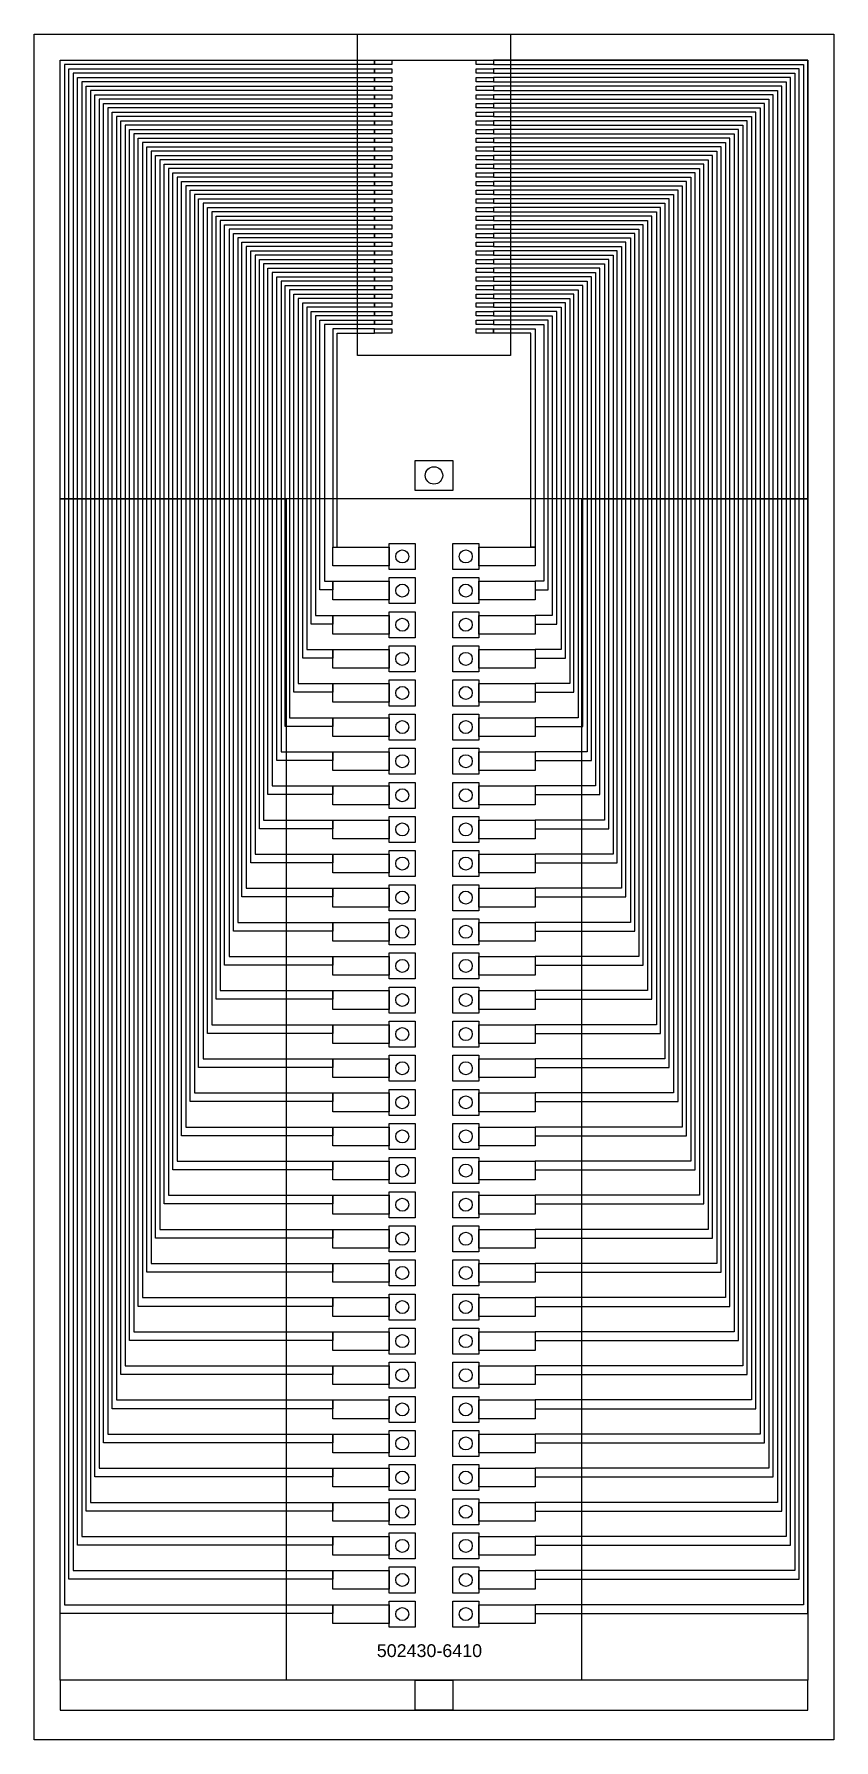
# Model space of a CAD drawing. Header units: inches. Extents: x 11033 to 102276, y 10578 to 36264.
# Drawn here: x 11033 to 20413, y 10578 to 30578 of the extents above; entities that cross this region are included whole.
import ezdxf

# ---------------------------------------------------------------- set-up
doc = ezdxf.new("R2010")
doc.units = ezdxf.units.IN
doc.header["$MEASUREMENT"] = 0
for name, color, linetype in [('board outline', 130, 'Continuous'), ('bottom copper', 160, 'Continuous'), ('bottom solder mask', 94, 'Continuous'), ('drill', 44, 'Continuous'), ('top copper', 10, 'Continuous'), ('top solder mask', 90, 'Continuous')]:
    doc.layers.add(name, color=color, linetype=linetype)
doc.styles.get("Standard").update_dxf_attribs({"font": 'arial.ttf'})

msp = doc.modelspace()

# ---------------------------------------------------------------- texts
at = {"insert": (15052, 11699), "char_height": 150, "width": 4405.41, "attachment_point": 1}
msp.add_mtext('502430-6410', dxfattribs=at)
msp.add_mtext('502430-6410', dxfattribs=at)

# ---------------------------------------------------------------- linework, layer by layer
at = {"layer": 'board outline'}
msp.add_lwpolyline([(11033, 30578), (20413, 30578), (20413, 10578), (11033, 10578)], close=True, dxfattribs=at)
at = {"layer": 'bottom copper'}
for points in [[(11338, 30273), (20109, 30273), (20109, 25128), (11338, 25128)], [(11338, 25128), (13988, 25128), (13988, 11278), (11338, 11278)], [(17458, 25128), (20109, 25128), (20109, 11278), (17458, 11278)], [(15198, 24300), (15198, 24605), (15503, 24605), (15503, 24300)], [(15943, 24300), (15943, 24605), (16248, 24605), (16248, 24300)], [(15198, 24343), (14538, 24343), (14538, 24563), (15198, 24563)], [(16908, 24343), (16248, 24343), (16248, 24563), (16908, 24563)], [(15198, 23900), (15198, 24205), (15503, 24205), (15503, 23900)], [(15943, 23900), (15943, 24205), (16248, 24205), (16248, 23900)], [(15198, 23943), (14538, 23943), (14538, 24163), (15198, 24163)], [(16908, 23943), (16248, 23943), (16248, 24163), (16908, 24163)], [(15198, 23500), (15198, 23805), (15503, 23805), (15503, 23500)], [(15943, 23500), (15943, 23805), (16248, 23805), (16248, 23500)], [(15198, 23543), (14538, 23543), (14538, 23763), (15198, 23763)], [(16908, 23543), (16248, 23543), (16248, 23763), (16908, 23763)], [(15198, 23100), (15198, 23405), (15503, 23405), (15503, 23100)], [(15943, 23100), (15943, 23405), (16248, 23405), (16248, 23100)], [(15198, 23143), (14538, 23143), (14538, 23363), (15198, 23363)], [(16908, 23143), (16248, 23143), (16248, 23363), (16908, 23363)], [(15198, 22700), (15198, 23005), (15503, 23005), (15503, 22700)], [(15943, 22700), (15943, 23005), (16248, 23005), (16248, 22700)], [(15198, 22743), (14538, 22743), (14538, 22963), (15198, 22963)], [(16908, 22743), (16248, 22743), (16248, 22963), (16908, 22963)], [(15198, 22300), (15198, 22605), (15503, 22605), (15503, 22300)], [(15943, 22300), (15943, 22605), (16248, 22605), (16248, 22300)], [(15198, 22343), (14538, 22343), (14538, 22563), (15198, 22563)], [(16908, 22343), (16248, 22343), (16248, 22563), (16908, 22563)], [(15198, 21900), (15198, 22205), (15503, 22205), (15503, 21900)], [(15943, 21900), (15943, 22205), (16248, 22205), (16248, 21900)], [(15198, 21943), (14538, 21943), (14538, 22163), (15198, 22163)], [(16908, 21943), (16248, 21943), (16248, 22163), (16908, 22163)], [(15198, 21500), (15198, 21805), (15503, 21805), (15503, 21500)], [(15943, 21500), (15943, 21805), (16248, 21805), (16248, 21500)], [(15198, 21543), (14538, 21543), (14538, 21763), (15198, 21763)], [(16908, 21543), (16248, 21543), (16248, 21763), (16908, 21763)], [(15198, 21100), (15198, 21405), (15503, 21405), (15503, 21100)], [(15943, 21100), (15943, 21405), (16248, 21405), (16248, 21100)], [(15198, 21143), (14538, 21143), (14538, 21363), (15198, 21363)], [(16908, 21143), (16248, 21143), (16248, 21363), (16908, 21363)], [(15198, 20700), (15198, 21005), (15503, 21005), (15503, 20700)], [(15943, 20700), (15943, 21005), (16248, 21005), (16248, 20700)], [(15198, 20743), (14538, 20743), (14538, 20963), (15198, 20963)], [(16908, 20743), (16248, 20743), (16248, 20963), (16908, 20963)], [(15198, 20300), (15198, 20605), (15503, 20605), (15503, 20300)], [(15943, 20300), (15943, 20605), (16248, 20605), (16248, 20300)], [(15198, 20343), (14538, 20343), (14538, 20563), (15198, 20563)], [(16908, 20343), (16248, 20343), (16248, 20563), (16908, 20563)], [(15198, 19900), (15198, 20205), (15503, 20205), (15503, 19900)], [(15943, 19900), (15943, 20205), (16248, 20205), (16248, 19900)], [(15198, 19943), (14538, 19943), (14538, 20163), (15198, 20163)], [(16908, 19943), (16248, 19943), (16248, 20163), (16908, 20163)], [(15198, 19500), (15198, 19805), (15503, 19805), (15503, 19500)], [(15943, 19500), (15943, 19805), (16248, 19805), (16248, 19500)], [(15198, 19543), (14538, 19543), (14538, 19763), (15198, 19763)], [(16908, 19543), (16248, 19543), (16248, 19763), (16908, 19763)], [(15198, 19100), (15198, 19405), (15503, 19405), (15503, 19100)], [(15943, 19100), (15943, 19405), (16248, 19405), (16248, 19100)], [(15198, 19143), (14538, 19143), (14538, 19363), (15198, 19363)], [(16908, 19143), (16248, 19143), (16248, 19363), (16908, 19363)], [(15198, 18700), (15198, 19005), (15503, 19005), (15503, 18700)], [(15943, 18700), (15943, 19005), (16248, 19005), (16248, 18700)], [(15198, 18743), (14538, 18743), (14538, 18963), (15198, 18963)], [(16908, 18743), (16248, 18743), (16248, 18963), (16908, 18963)], [(15198, 18300), (15198, 18605), (15503, 18605), (15503, 18300)], [(15943, 18300), (15943, 18605), (16248, 18605), (16248, 18300)], [(15198, 18343), (14538, 18343), (14538, 18563), (15198, 18563)], [(16908, 18343), (16248, 18343), (16248, 18563), (16908, 18563)], [(15198, 17900), (15198, 18205), (15503, 18205), (15503, 17900)], [(15943, 17900), (15943, 18205), (16248, 18205), (16248, 17900)], [(15198, 17943), (14538, 17943), (14538, 18163), (15198, 18163)], [(16908, 17943), (16248, 17943), (16248, 18163), (16908, 18163)], [(15198, 17500), (15198, 17805), (15503, 17805), (15503, 17500)], [(15943, 17500), (15943, 17805), (16248, 17805), (16248, 17500)], [(15198, 17543), (14538, 17543), (14538, 17763), (15198, 17763)], [(16908, 17543), (16248, 17543), (16248, 17763), (16908, 17763)], [(15198, 17100), (15198, 17405), (15503, 17405), (15503, 17100)], [(15943, 17100), (15943, 17405), (16248, 17405), (16248, 17100)], [(15198, 17143), (14538, 17143), (14538, 17363), (15198, 17363)], [(16908, 17143), (16248, 17143), (16248, 17363), (16908, 17363)], [(15198, 16700), (15198, 17005), (15503, 17005), (15503, 16700)], [(15943, 16700), (15943, 17005), (16248, 17005), (16248, 16700)], [(15198, 16743), (14538, 16743), (14538, 16963), (15198, 16963)], [(16908, 16743), (16248, 16743), (16248, 16963), (16908, 16963)], [(15198, 16300), (15198, 16605), (15503, 16605), (15503, 16300)], [(15943, 16300), (15943, 16605), (16248, 16605), (16248, 16300)], [(15198, 16343), (14538, 16343), (14538, 16563), (15198, 16563)], [(16908, 16343), (16248, 16343), (16248, 16563), (16908, 16563)], [(15198, 15900), (15198, 16205), (15503, 16205), (15503, 15900)], [(15943, 15900), (15943, 16205), (16248, 16205), (16248, 15900)], [(15198, 15943), (14538, 15943), (14538, 16163), (15198, 16163)], [(16908, 15943), (16248, 15943), (16248, 16163), (16908, 16163)], [(15198, 15500), (15198, 15805), (15503, 15805), (15503, 15500)], [(15943, 15500), (15943, 15805), (16248, 15805), (16248, 15500)], [(15198, 15543), (14538, 15543), (14538, 15763), (15198, 15763)], [(16908, 15543), (16248, 15543), (16248, 15763), (16908, 15763)], [(15198, 15100), (15198, 15405), (15503, 15405), (15503, 15100)], [(15943, 15100), (15943, 15405), (16248, 15405), (16248, 15100)], [(15198, 15143), (14538, 15143), (14538, 15363), (15198, 15363)], [(16908, 15143), (16248, 15143), (16248, 15363), (16908, 15363)], [(15198, 14700), (15198, 15005), (15503, 15005), (15503, 14700)], [(15943, 14700), (15943, 15005), (16248, 15005), (16248, 14700)], [(15198, 14743), (14538, 14743), (14538, 14963), (15198, 14963)], [(16908, 14743), (16248, 14743), (16248, 14963), (16908, 14963)], [(15198, 14300), (15198, 14605), (15503, 14605), (15503, 14300)], [(15943, 14300), (15943, 14605), (16248, 14605), (16248, 14300)], [(15198, 14343), (14538, 14343), (14538, 14563), (15198, 14563)], [(16908, 14343), (16248, 14343), (16248, 14563), (16908, 14563)], [(15198, 13900), (15198, 14205), (15503, 14205), (15503, 13900)], [(15943, 13900), (15943, 14205), (16248, 14205), (16248, 13900)], [(15198, 13943), (14538, 13943), (14538, 14163), (15198, 14163)], [(16908, 13943), (16248, 13943), (16248, 14163), (16908, 14163)], [(15198, 13500), (15198, 13805), (15503, 13805), (15503, 13500)], [(15943, 13500), (15943, 13805), (16248, 13805), (16248, 13500)], [(15198, 13543), (14538, 13543), (14538, 13763), (15198, 13763)], [(16908, 13543), (16248, 13543), (16248, 13763), (16908, 13763)], [(15198, 13100), (15198, 13405), (15503, 13405), (15503, 13100)], [(15943, 13100), (15943, 13405), (16248, 13405), (16248, 13100)], [(15198, 13143), (14538, 13143), (14538, 13363), (15198, 13363)], [(16908, 13143), (16248, 13143), (16248, 13363), (16908, 13363)], [(15198, 12700), (15198, 13005), (15503, 13005), (15503, 12700)], [(15943, 12700), (15943, 13005), (16248, 13005), (16248, 12700)], [(15198, 12743), (14538, 12743), (14538, 12963), (15198, 12963)], [(16908, 12743), (16248, 12743), (16248, 12963), (16908, 12963)], [(15198, 12300), (15198, 12605), (15503, 12605), (15503, 12300)], [(15943, 12300), (15943, 12605), (16248, 12605), (16248, 12300)], [(15198, 12343), (14538, 12343), (14538, 12563), (15198, 12563)], [(16908, 12343), (16248, 12343), (16248, 12563), (16908, 12563)], [(15198, 11900), (15198, 12205), (15503, 12205), (15503, 11900)], [(15943, 11900), (15943, 12205), (16248, 12205), (16248, 11900)], [(15198, 11943), (14538, 11943), (14538, 12163), (15198, 12163)], [(16908, 11943), (16248, 11943), (16248, 12163), (16908, 12163)], [(11338, 10928), (20109, 10928), (20109, 11278), (11338, 11278)]]:
    msp.add_lwpolyline(points, close=True, dxfattribs=at)
at = {"layer": 'bottom solder mask'}
for points in [[(15943, 25228), (15503, 25228), (15503, 25578), (15943, 25578)], [(15198, 24343), (14538, 24343), (14538, 24563), (15198, 24563)], [(16908, 24343), (16248, 24343), (16248, 24563), (16908, 24563)], [(15198, 23943), (14538, 23943), (14538, 24163), (15198, 24163)], [(16908, 23943), (16248, 23943), (16248, 24163), (16908, 24163)], [(15198, 23543), (14538, 23543), (14538, 23763), (15198, 23763)], [(16908, 23543), (16248, 23543), (16248, 23763), (16908, 23763)], [(15198, 23143), (14538, 23143), (14538, 23363), (15198, 23363)], [(16908, 23143), (16248, 23143), (16248, 23363), (16908, 23363)], [(15198, 22743), (14538, 22743), (14538, 22963), (15198, 22963)], [(16908, 22743), (16248, 22743), (16248, 22963), (16908, 22963)], [(15198, 22343), (14538, 22343), (14538, 22563), (15198, 22563)], [(16908, 22343), (16248, 22343), (16248, 22563), (16908, 22563)], [(15198, 21943), (14538, 21943), (14538, 22163), (15198, 22163)], [(16908, 21943), (16248, 21943), (16248, 22163), (16908, 22163)], [(15198, 21543), (14538, 21543), (14538, 21763), (15198, 21763)], [(16908, 21543), (16248, 21543), (16248, 21763), (16908, 21763)], [(15198, 21143), (14538, 21143), (14538, 21363), (15198, 21363)], [(16908, 21143), (16248, 21143), (16248, 21363), (16908, 21363)], [(15198, 20743), (14538, 20743), (14538, 20963), (15198, 20963)], [(16908, 20743), (16248, 20743), (16248, 20963), (16908, 20963)], [(15198, 20343), (14538, 20343), (14538, 20563), (15198, 20563)], [(16908, 20343), (16248, 20343), (16248, 20563), (16908, 20563)], [(15198, 19943), (14538, 19943), (14538, 20163), (15198, 20163)], [(16908, 19943), (16248, 19943), (16248, 20163), (16908, 20163)], [(15198, 19543), (14538, 19543), (14538, 19763), (15198, 19763)], [(16908, 19543), (16248, 19543), (16248, 19763), (16908, 19763)], [(15198, 19143), (14538, 19143), (14538, 19363), (15198, 19363)], [(16908, 19143), (16248, 19143), (16248, 19363), (16908, 19363)], [(15198, 18743), (14538, 18743), (14538, 18963), (15198, 18963)], [(16908, 18743), (16248, 18743), (16248, 18963), (16908, 18963)], [(15198, 18343), (14538, 18343), (14538, 18563), (15198, 18563)], [(16908, 18343), (16248, 18343), (16248, 18563), (16908, 18563)], [(15198, 17943), (14538, 17943), (14538, 18163), (15198, 18163)], [(16908, 17943), (16248, 17943), (16248, 18163), (16908, 18163)], [(15198, 17543), (14538, 17543), (14538, 17763), (15198, 17763)], [(16908, 17543), (16248, 17543), (16248, 17763), (16908, 17763)], [(15198, 17143), (14538, 17143), (14538, 17363), (15198, 17363)], [(16908, 17143), (16248, 17143), (16248, 17363), (16908, 17363)], [(15198, 16743), (14538, 16743), (14538, 16963), (15198, 16963)], [(16908, 16743), (16248, 16743), (16248, 16963), (16908, 16963)], [(15198, 16343), (14538, 16343), (14538, 16563), (15198, 16563)], [(16908, 16343), (16248, 16343), (16248, 16563), (16908, 16563)], [(15198, 15943), (14538, 15943), (14538, 16163), (15198, 16163)], [(16908, 15943), (16248, 15943), (16248, 16163), (16908, 16163)], [(15198, 15543), (14538, 15543), (14538, 15763), (15198, 15763)], [(16908, 15543), (16248, 15543), (16248, 15763), (16908, 15763)], [(15198, 15143), (14538, 15143), (14538, 15363), (15198, 15363)], [(16908, 15143), (16248, 15143), (16248, 15363), (16908, 15363)], [(15198, 14743), (14538, 14743), (14538, 14963), (15198, 14963)], [(16908, 14743), (16248, 14743), (16248, 14963), (16908, 14963)], [(15198, 14343), (14538, 14343), (14538, 14563), (15198, 14563)], [(16908, 14343), (16248, 14343), (16248, 14563), (16908, 14563)], [(15198, 13943), (14538, 13943), (14538, 14163), (15198, 14163)], [(16908, 13943), (16248, 13943), (16248, 14163), (16908, 14163)], [(15198, 13543), (14538, 13543), (14538, 13763), (15198, 13763)], [(16908, 13543), (16248, 13543), (16248, 13763), (16908, 13763)], [(15198, 13143), (14538, 13143), (14538, 13363), (15198, 13363)], [(16908, 13143), (16248, 13143), (16248, 13363), (16908, 13363)], [(15198, 12743), (14538, 12743), (14538, 12963), (15198, 12963)], [(16908, 12743), (16248, 12743), (16248, 12963), (16908, 12963)], [(15198, 12343), (14538, 12343), (14538, 12563), (15198, 12563)], [(16908, 12343), (16248, 12343), (16248, 12563), (16908, 12563)], [(15198, 11943), (14538, 11943), (14538, 12163), (15198, 12163)], [(16908, 11943), (16248, 11943), (16248, 12163), (16908, 12163)], [(15943, 10928), (15503, 10928), (15503, 11278), (15943, 11278)]]:
    msp.add_lwpolyline(points, close=True, dxfattribs=at)
at = {"layer": 'drill'}
for centre, radius in [((15723, 25403), 102), ((15351, 24453), 76.2), ((16096, 24453), 76.2), ((15351, 24053), 76.2), ((16096, 24053), 76.2), ((15351, 23653), 76.2), ((16096, 23653), 76.2), ((15351, 23253), 76.2), ((16096, 23253), 76.2), ((15351, 22853), 76.2), ((16096, 22853), 76.2), ((15351, 22453), 76.2), ((16096, 22453), 76.2), ((15351, 22053), 76.2), ((16096, 22053), 76.2), ((15351, 21653), 76.2), ((16096, 21653), 76.2), ((15351, 21253), 76.2), ((16096, 21253), 76.2), ((15351, 20853), 76.2), ((16096, 20853), 76.2), ((15351, 20453), 76.2), ((16096, 20453), 76.2), ((15351, 20053), 76.2), ((16096, 20053), 76.2), ((15351, 19653), 76.2), ((16096, 19653), 76.2), ((15351, 19253), 76.2), ((16096, 19253), 76.2), ((15351, 18853), 76.2), ((16096, 18853), 76.2), ((15351, 18453), 76.2), ((16096, 18453), 76.2), ((15351, 18053), 76.2), ((16096, 18053), 76.2), ((15351, 17653), 76.2), ((16096, 17653), 76.2), ((15351, 17253), 76.2), ((16096, 17253), 76.2), ((15351, 16853), 76.2), ((16096, 16853), 76.2), ((15351, 16453), 76.2), ((16096, 16453), 76.2), ((15351, 16053), 76.2), ((16096, 16053), 76.2), ((15351, 15653), 76.2), ((16096, 15653), 76.2), ((15351, 15253), 76.2), ((16096, 15253), 76.2), ((15351, 14853), 76.2), ((16096, 14853), 76.2), ((15351, 14453), 76.2), ((16096, 14453), 76.2), ((15351, 14053), 76.2), ((16096, 14053), 76.2), ((15351, 13653), 76.2), ((16096, 13653), 76.2), ((15351, 13253), 76.2), ((16096, 13253), 76.2), ((15351, 12853), 76.2), ((16096, 12853), 76.2), ((15351, 12453), 76.2), ((16096, 12453), 76.2), ((15351, 12053), 76.2), ((16096, 12053), 76.2)]:
    msp.add_circle(centre, radius, dxfattribs=at)
at = {"layer": 'top copper'}
for points in [[(15025, 30273), (15025, 30222), (11389, 30222), (11389, 24163), (11389, 12163), (14538, 12163), (14538, 12061), (11338, 12061), (11338, 24163), (11338, 30273)], [(15025, 30273), (15228, 30273), (15228, 30222), (15025, 30222)], [(16219, 30273), (16422, 30273), (16422, 30222), (16219, 30222)], [(16422, 30273), (16422, 30222), (20058, 30222), (20058, 24163), (20058, 12163), (16908, 12163), (16908, 12061), (20109, 12061), (20109, 24163), (20109, 30273)], [(15025, 30171), (15025, 30121), (11490, 30121), (11490, 24163), (11490, 12563), (14538, 12563), (14538, 12461), (11439, 12461), (11439, 24163), (11439, 30171)], [(15025, 30070), (15025, 30019), (11592, 30019), (11592, 24163), (11592, 12963), (14538, 12963), (14538, 12861), (11541, 12861), (11541, 24163), (11541, 30070)], [(15025, 30171), (15228, 30171), (15228, 30121), (15025, 30121)], [(15025, 30070), (15228, 30070), (15228, 30019), (15025, 30019)], [(16219, 30171), (16422, 30171), (16422, 30121), (16219, 30121)], [(16219, 30070), (16422, 30070), (16422, 30019), (16219, 30019)], [(16422, 30171), (16422, 30121), (19956, 30121), (19956, 24163), (19956, 12563), (16908, 12563), (16908, 12461), (20007, 12461), (20007, 24163), (20007, 30171)], [(16422, 30070), (16422, 30019), (19855, 30019), (19855, 24163), (19855, 12963), (16908, 12963), (16908, 12861), (19905, 12861), (19905, 24163), (19905, 30070)], [(15025, 29968), (15025, 29917), (11693, 29917), (11693, 24163), (11693, 13363), (14538, 13363), (14538, 13261), (11643, 13261), (11643, 24163), (11643, 29968)], [(15025, 29867), (15025, 29816), (11795, 29816), (11795, 24163), (11795, 13763), (14538, 13763), (14538, 13661), (11744, 13661), (11744, 24163), (11744, 29867)], [(15025, 29968), (15228, 29968), (15228, 29917), (15025, 29917)], [(15025, 29867), (15228, 29867), (15228, 29816), (15025, 29816)], [(16219, 29968), (16422, 29968), (16422, 29917), (16219, 29917)], [(16219, 29867), (16422, 29867), (16422, 29816), (16219, 29816)], [(16422, 29968), (16422, 29917), (19753, 29917), (19753, 24163), (19753, 13363), (16908, 13363), (16908, 13261), (19804, 13261), (19804, 24163), (19804, 29968)], [(16422, 29867), (16422, 29816), (19651, 29816), (19651, 24163), (19651, 13763), (16908, 13763), (16908, 13661), (19702, 13661), (19702, 24163), (19702, 29867)], [(15025, 29765), (15025, 29714), (11897, 29714), (11897, 24163), (11897, 14163), (14538, 14163), (14538, 14061), (11846, 14061), (11846, 24163), (11846, 29765)], [(15025, 29663), (15025, 29613), (11998, 29613), (11998, 24163), (11998, 14563), (14538, 14563), (14538, 14461), (11947, 14461), (11947, 24163), (11947, 29663)], [(15025, 29765), (15228, 29765), (15228, 29714), (15025, 29714)], [(15025, 29663), (15228, 29663), (15228, 29613), (15025, 29613)], [(16219, 29765), (16422, 29765), (16422, 29714), (16219, 29714)], [(16219, 29663), (16422, 29663), (16422, 29613), (16219, 29613)], [(16422, 29765), (16422, 29714), (19550, 29714), (19550, 24163), (19550, 14163), (16908, 14163), (16908, 14061), (19601, 14061), (19601, 24163), (19601, 29765)], [(16422, 29663), (16422, 29613), (19448, 29613), (19448, 24163), (19448, 14563), (16908, 14563), (16908, 14461), (19499, 14461), (19499, 24163), (19499, 29663)], [(15025, 29562), (15025, 29511), (12100, 29511), (12100, 24163), (12100, 14963), (14538, 14963), (14538, 14861), (12049, 14861), (12049, 24163), (12049, 29562)], [(15025, 29460), (15025, 29409), (12201, 29409), (12201, 24163), (12201, 15363), (14538, 15363), (14538, 15261), (12151, 15261), (12151, 24163), (12151, 29460)], [(15025, 29562), (15228, 29562), (15228, 29511), (15025, 29511)], [(15025, 29460), (15228, 29460), (15228, 29409), (15025, 29409)], [(16219, 29562), (16422, 29562), (16422, 29511), (16219, 29511)], [(16219, 29460), (16422, 29460), (16422, 29409), (16219, 29409)], [(16422, 29562), (16422, 29511), (19347, 29511), (19347, 24163), (19347, 14963), (16908, 14963), (16908, 14861), (19397, 14861), (19397, 24163), (19397, 29562)], [(16422, 29460), (16422, 29409), (19245, 29409), (19245, 24163), (19245, 15363), (16908, 15363), (16908, 15261), (19296, 15261), (19296, 24163), (19296, 29460)], [(15025, 29359), (15025, 29308), (12303, 29308), (12303, 24163), (12303, 15763), (14538, 15763), (14538, 15661), (12252, 15661), (12252, 24163), (12252, 29359)], [(15025, 29257), (15025, 29206), (12405, 29206), (12405, 24163), (12405, 16163), (14538, 16163), (14538, 16061), (12354, 16061), (12354, 24163), (12354, 29257)], [(15025, 29359), (15228, 29359), (15228, 29308), (15025, 29308)], [(15025, 29257), (15228, 29257), (15228, 29206), (15025, 29206)], [(16219, 29359), (16422, 29359), (16422, 29308), (16219, 29308)], [(16219, 29257), (16422, 29257), (16422, 29206), (16219, 29206)], [(16422, 29359), (16422, 29308), (19143, 29308), (19143, 24163), (19143, 15763), (16908, 15763), (16908, 15661), (19194, 15661), (19194, 24163), (19194, 29359)], [(16422, 29257), (16422, 29206), (19042, 29206), (19042, 24163), (19042, 16163), (16908, 16163), (16908, 16061), (19093, 16061), (19093, 24163), (19093, 29257)], [(15025, 29155), (15025, 29105), (12506, 29105), (12506, 24163), (12506, 16563), (14538, 16563), (14538, 16461), (12455, 16461), (12455, 24163), (12455, 29155)], [(15025, 29054), (15025, 29003), (12608, 29003), (12608, 24163), (12608, 16963), (14538, 16963), (14538, 16861), (12557, 16861), (12557, 24163), (12557, 29054)], [(15025, 29155), (15228, 29155), (15228, 29105), (15025, 29105)], [(15025, 29054), (15228, 29054), (15228, 29003), (15025, 29003)], [(16219, 29155), (16422, 29155), (16422, 29105), (16219, 29105)], [(16219, 29054), (16422, 29054), (16422, 29003), (16219, 29003)], [(16422, 29155), (16422, 29105), (18940, 29105), (18940, 24163), (18940, 16563), (16908, 16563), (16908, 16461), (18991, 16461), (18991, 24163), (18991, 29155)], [(16422, 29054), (16422, 29003), (18839, 29003), (18839, 24163), (18839, 16963), (16908, 16963), (16908, 16861), (18889, 16861), (18889, 24163), (18889, 29054)], [(15025, 28952), (15025, 28901), (12709, 28901), (12709, 24163), (12709, 17363), (14538, 17363), (14538, 17261), (12659, 17261), (12659, 24163), (12659, 28952)], [(15025, 28851), (15025, 28800), (12811, 28800), (12811, 24163), (12811, 17763), (14538, 17763), (14538, 17661), (12760, 17661), (12760, 24163), (12760, 28851)], [(15025, 28952), (15228, 28952), (15228, 28901), (15025, 28901)], [(15025, 28851), (15228, 28851), (15228, 28800), (15025, 28800)], [(16219, 28952), (16422, 28952), (16422, 28901), (16219, 28901)], [(16219, 28851), (16422, 28851), (16422, 28800), (16219, 28800)], [(16422, 28952), (16422, 28901), (18737, 28901), (18737, 24163), (18737, 17363), (16908, 17363), (16908, 17261), (18788, 17261), (18788, 24163), (18788, 28952)], [(16422, 28851), (16422, 28800), (18635, 28800), (18635, 24163), (18635, 17763), (16908, 17763), (16908, 17661), (18686, 17661), (18686, 24163), (18686, 28851)], [(15025, 28749), (15025, 28698), (12913, 28698), (12913, 24163), (12913, 18163), (14538, 18163), (14538, 18061), (12862, 18061), (12862, 24163), (12862, 28749)], [(15025, 28647), (15025, 28597), (13014, 28597), (13014, 24163), (13014, 18563), (14538, 18563), (14538, 18461), (12963, 18461), (12963, 24163), (12963, 28647)], [(15025, 28749), (15228, 28749), (15228, 28698), (15025, 28698)], [(15025, 28647), (15228, 28647), (15228, 28597), (15025, 28597)], [(16219, 28749), (16422, 28749), (16422, 28698), (16219, 28698)], [(16219, 28647), (16422, 28647), (16422, 28597), (16219, 28597)], [(16422, 28749), (16422, 28698), (18534, 28698), (18534, 24163), (18534, 18163), (16908, 18163), (16908, 18061), (18585, 18061), (18585, 24163), (18585, 28749)], [(16422, 28647), (16422, 28597), (18432, 28597), (18432, 24163), (18432, 18563), (16908, 18563), (16908, 18461), (18483, 18461), (18483, 24163), (18483, 28647)], [(15025, 28546), (15025, 28495), (13116, 28495), (13116, 24163), (13116, 18963), (14538, 18963), (14538, 18861), (13065, 18861), (13065, 24163), (13065, 28546)], [(15025, 28444), (15025, 28393), (13217, 28393), (13217, 24163), (13217, 19363), (14538, 19363), (14538, 19261), (13167, 19261), (13167, 24163), (13167, 28444)], [(15025, 28546), (15228, 28546), (15228, 28495), (15025, 28495)], [(15025, 28444), (15228, 28444), (15228, 28393), (15025, 28393)], [(16219, 28546), (16422, 28546), (16422, 28495), (16219, 28495)], [(16219, 28444), (16422, 28444), (16422, 28393), (16219, 28393)], [(16422, 28546), (16422, 28495), (18331, 28495), (18331, 24163), (18331, 18963), (16908, 18963), (16908, 18861), (18381, 18861), (18381, 24163), (18381, 28546)], [(16422, 28444), (16422, 28393), (18229, 28393), (18229, 24163), (18229, 19363), (16908, 19363), (16908, 19261), (18280, 19261), (18280, 24163), (18280, 28444)], [(15025, 28343), (15025, 28292), (13319, 28292), (13319, 24163), (13319, 19763), (14538, 19763), (14538, 19661), (13268, 19661), (13268, 24163), (13268, 28343)], [(15025, 28241), (15025, 28190), (13421, 28190), (13421, 24163), (13421, 20163), (14538, 20163), (14538, 20061), (13370, 20061), (13370, 24163), (13370, 28241)], [(15025, 28343), (15228, 28343), (15228, 28292), (15025, 28292)], [(15025, 28241), (15228, 28241), (15228, 28190), (15025, 28190)], [(16219, 28343), (16422, 28343), (16422, 28292), (16219, 28292)], [(16219, 28241), (16422, 28241), (16422, 28190), (16219, 28190)], [(16422, 28343), (16422, 28292), (18127, 28292), (18127, 24163), (18127, 19763), (16908, 19763), (16908, 19661), (18178, 19661), (18178, 24163), (18178, 28343)], [(16422, 28241), (16422, 28190), (18026, 28190), (18026, 24163), (18026, 20163), (16908, 20163), (16908, 20061), (18077, 20061), (18077, 24163), (18077, 28241)], [(15025, 28139), (15025, 28089), (13522, 28089), (13522, 24163), (13522, 20563), (14538, 20563), (14538, 20461), (13471, 20461), (13471, 24163), (13471, 28139)], [(15025, 28038), (15025, 27987), (13624, 27987), (13624, 24163), (13624, 20963), (14538, 20963), (14538, 20861), (13573, 20861), (13573, 24163), (13573, 28038)], [(15025, 28139), (15228, 28139), (15228, 28089), (15025, 28089)], [(15025, 28038), (15228, 28038), (15228, 27987), (15025, 27987)], [(16219, 28139), (16422, 28139), (16422, 28089), (16219, 28089)], [(16219, 28038), (16422, 28038), (16422, 27987), (16219, 27987)], [(16422, 28139), (16422, 28089), (17924, 28089), (17924, 24163), (17924, 20563), (16908, 20563), (16908, 20461), (17975, 20461), (17975, 24163), (17975, 28139)], [(16422, 28038), (16422, 27987), (17823, 27987), (17823, 24163), (17823, 20963), (16908, 20963), (16908, 20861), (17873, 20861), (17873, 24163), (17873, 28038)], [(15025, 27936), (15025, 27885), (13725, 27885), (13725, 24163), (13725, 21363), (14538, 21363), (14538, 21261), (13675, 21261), (13675, 24163), (13675, 27936)], [(15025, 27835), (15025, 27784), (13827, 27784), (13827, 24163), (13827, 21763), (14538, 21763), (14538, 21661), (13776, 21661), (13776, 24163), (13776, 27835)], [(15025, 27936), (15228, 27936), (15228, 27885), (15025, 27885)], [(15025, 27835), (15228, 27835), (15228, 27784), (15025, 27784)], [(16219, 27936), (16422, 27936), (16422, 27885), (16219, 27885)], [(16219, 27835), (16422, 27835), (16422, 27784), (16219, 27784)], [(16422, 27936), (16422, 27885), (17721, 27885), (17721, 24163), (17721, 21363), (16908, 21363), (16908, 21261), (17772, 21261), (17772, 24163), (17772, 27936)], [(16422, 27835), (16422, 27784), (17619, 27784), (17619, 24163), (17619, 21763), (16908, 21763), (16908, 21661), (17670, 21661), (17670, 24163), (17670, 27835)], [(15025, 27733), (15025, 27682), (13929, 27682), (13929, 24163), (13929, 22163), (14538, 22163), (14538, 22061), (13878, 22061), (13878, 24163), (13878, 27733)], [(15025, 27631), (15025, 27581), (14030, 27581), (14030, 24163), (14030, 22563), (14538, 22563), (14538, 22461), (13979, 22461), (13979, 24163), (13979, 27631)], [(15025, 27733), (15228, 27733), (15228, 27682), (15025, 27682)], [(15025, 27631), (15228, 27631), (15228, 27581), (15025, 27581)], [(16219, 27733), (16422, 27733), (16422, 27682), (16219, 27682)], [(16219, 27631), (16422, 27631), (16422, 27581), (16219, 27581)], [(16422, 27733), (16422, 27682), (17518, 27682), (17518, 24163), (17518, 22163), (16908, 22163), (16908, 22061), (17569, 22061), (17569, 24163), (17569, 27733)], [(16422, 27631), (16422, 27581), (17416, 27581), (17416, 24163), (17416, 22563), (16908, 22563), (16908, 22461), (17467, 22461), (17467, 24163), (17467, 27631)], [(15025, 27530), (15025, 27479), (14132, 27479), (14132, 24163), (14132, 22963), (14538, 22963), (14538, 22861), (14081, 22861), (14081, 24163), (14081, 27530)], [(15025, 27428), (15025, 27377), (14233, 27377), (14233, 24163), (14233, 23363), (14538, 23363), (14538, 23261), (14183, 23261), (14183, 24163), (14183, 27428)], [(15025, 27530), (15228, 27530), (15228, 27479), (15025, 27479)], [(15025, 27428), (15228, 27428), (15228, 27377), (15025, 27377)], [(16219, 27530), (16422, 27530), (16422, 27479), (16219, 27479)], [(16219, 27428), (16422, 27428), (16422, 27377), (16219, 27377)], [(16422, 27530), (16422, 27479), (17315, 27479), (17315, 24163), (17315, 22963), (16908, 22963), (16908, 22861), (17365, 22861), (17365, 24163), (17365, 27530)], [(16422, 27428), (16422, 27377), (17213, 27377), (17213, 24163), (17213, 23363), (16908, 23363), (16908, 23261), (17264, 23261), (17264, 24163), (17264, 27428)], [(15025, 27327), (15025, 27276), (14335, 27276), (14335, 24163), (14335, 23763), (14538, 23763), (14538, 23661), (14284, 23661), (14284, 24163), (14284, 27327)], [(15025, 27225), (15025, 27174), (14437, 27174), (14437, 24163), (14538, 24163), (14538, 24061), (14386, 24061), (14386, 27225)], [(15025, 27327), (15228, 27327), (15228, 27276), (15025, 27276)], [(15025, 27225), (15228, 27225), (15228, 27174), (15025, 27174)], [(16219, 27327), (16422, 27327), (16422, 27276), (16219, 27276)], [(16219, 27225), (16422, 27225), (16422, 27174), (16219, 27174)], [(16422, 27327), (16422, 27276), (17111, 27276), (17111, 24163), (17111, 23763), (16908, 23763), (16908, 23661), (17162, 23661), (17162, 24163), (17162, 27327)], [(16422, 27225), (16422, 27174), (17010, 27174), (17010, 24163), (16908, 24163), (16908, 24061), (17061, 24061), (17061, 27225)], [(14538, 24563), (14589, 24563), (14589, 27073), (15025, 27073), (15025, 27123), (14538, 27123)], [(15025, 27123), (15228, 27123), (15228, 27073), (15025, 27073)], [(16219, 27123), (16422, 27123), (16422, 27073), (16219, 27073)], [(16908, 24563), (16857, 24563), (16857, 27073), (16422, 27073), (16422, 27123), (16908, 27123)], [(15503, 25578), (15943, 25578), (15943, 25228), (15503, 25228)], [(15198, 24300), (15198, 24605), (15503, 24605), (15503, 24300)], [(15943, 24300), (15943, 24605), (16248, 24605), (16248, 24300)], [(15198, 24343), (14538, 24343), (14538, 24563), (15198, 24563)], [(16908, 24343), (16248, 24343), (16248, 24563), (16908, 24563)], [(15198, 23900), (15198, 24205), (15503, 24205), (15503, 23900)], [(15943, 23900), (15943, 24205), (16248, 24205), (16248, 23900)], [(15198, 23943), (14538, 23943), (14538, 24163), (15198, 24163)], [(16908, 23943), (16248, 23943), (16248, 24163), (16908, 24163)], [(15198, 23500), (15198, 23805), (15503, 23805), (15503, 23500)], [(15943, 23500), (15943, 23805), (16248, 23805), (16248, 23500)], [(15198, 23543), (14538, 23543), (14538, 23763), (15198, 23763)], [(16908, 23543), (16248, 23543), (16248, 23763), (16908, 23763)], [(15198, 23100), (15198, 23405), (15503, 23405), (15503, 23100)], [(15943, 23100), (15943, 23405), (16248, 23405), (16248, 23100)], [(15198, 23143), (14538, 23143), (14538, 23363), (15198, 23363)], [(16908, 23143), (16248, 23143), (16248, 23363), (16908, 23363)], [(15198, 22700), (15198, 23005), (15503, 23005), (15503, 22700)], [(15943, 22700), (15943, 23005), (16248, 23005), (16248, 22700)], [(15198, 22743), (14538, 22743), (14538, 22963), (15198, 22963)], [(16908, 22743), (16248, 22743), (16248, 22963), (16908, 22963)], [(15198, 22300), (15198, 22605), (15503, 22605), (15503, 22300)], [(15943, 22300), (15943, 22605), (16248, 22605), (16248, 22300)], [(15198, 22343), (14538, 22343), (14538, 22563), (15198, 22563)], [(16908, 22343), (16248, 22343), (16248, 22563), (16908, 22563)], [(15198, 21900), (15198, 22205), (15503, 22205), (15503, 21900)], [(15943, 21900), (15943, 22205), (16248, 22205), (16248, 21900)], [(15198, 21943), (14538, 21943), (14538, 22163), (15198, 22163)], [(16908, 21943), (16248, 21943), (16248, 22163), (16908, 22163)], [(15198, 21500), (15198, 21805), (15503, 21805), (15503, 21500)], [(15943, 21500), (15943, 21805), (16248, 21805), (16248, 21500)], [(15198, 21543), (14538, 21543), (14538, 21763), (15198, 21763)], [(16908, 21543), (16248, 21543), (16248, 21763), (16908, 21763)], [(15198, 21100), (15198, 21405), (15503, 21405), (15503, 21100)], [(15943, 21100), (15943, 21405), (16248, 21405), (16248, 21100)], [(15198, 21143), (14538, 21143), (14538, 21363), (15198, 21363)], [(16908, 21143), (16248, 21143), (16248, 21363), (16908, 21363)], [(15198, 20700), (15198, 21005), (15503, 21005), (15503, 20700)], [(15943, 20700), (15943, 21005), (16248, 21005), (16248, 20700)], [(15198, 20743), (14538, 20743), (14538, 20963), (15198, 20963)], [(16908, 20743), (16248, 20743), (16248, 20963), (16908, 20963)], [(15198, 20300), (15198, 20605), (15503, 20605), (15503, 20300)], [(15943, 20300), (15943, 20605), (16248, 20605), (16248, 20300)], [(15198, 20343), (14538, 20343), (14538, 20563), (15198, 20563)], [(16908, 20343), (16248, 20343), (16248, 20563), (16908, 20563)], [(15198, 19900), (15198, 20205), (15503, 20205), (15503, 19900)], [(15943, 19900), (15943, 20205), (16248, 20205), (16248, 19900)], [(15198, 19943), (14538, 19943), (14538, 20163), (15198, 20163)], [(16908, 19943), (16248, 19943), (16248, 20163), (16908, 20163)], [(15198, 19500), (15198, 19805), (15503, 19805), (15503, 19500)], [(15943, 19500), (15943, 19805), (16248, 19805), (16248, 19500)], [(15198, 19543), (14538, 19543), (14538, 19763), (15198, 19763)], [(16908, 19543), (16248, 19543), (16248, 19763), (16908, 19763)], [(15198, 19100), (15198, 19405), (15503, 19405), (15503, 19100)], [(15943, 19100), (15943, 19405), (16248, 19405), (16248, 19100)], [(15198, 19143), (14538, 19143), (14538, 19363), (15198, 19363)], [(16908, 19143), (16248, 19143), (16248, 19363), (16908, 19363)], [(15198, 18700), (15198, 19005), (15503, 19005), (15503, 18700)], [(15943, 18700), (15943, 19005), (16248, 19005), (16248, 18700)], [(15198, 18743), (14538, 18743), (14538, 18963), (15198, 18963)], [(16908, 18743), (16248, 18743), (16248, 18963), (16908, 18963)], [(15198, 18300), (15198, 18605), (15503, 18605), (15503, 18300)], [(15943, 18300), (15943, 18605), (16248, 18605), (16248, 18300)], [(15198, 18343), (14538, 18343), (14538, 18563), (15198, 18563)], [(16908, 18343), (16248, 18343), (16248, 18563), (16908, 18563)], [(15198, 17900), (15198, 18205), (15503, 18205), (15503, 17900)], [(15943, 17900), (15943, 18205), (16248, 18205), (16248, 17900)], [(15198, 17943), (14538, 17943), (14538, 18163), (15198, 18163)], [(16908, 17943), (16248, 17943), (16248, 18163), (16908, 18163)], [(15198, 17500), (15198, 17805), (15503, 17805), (15503, 17500)], [(15943, 17500), (15943, 17805), (16248, 17805), (16248, 17500)], [(15198, 17543), (14538, 17543), (14538, 17763), (15198, 17763)], [(16908, 17543), (16248, 17543), (16248, 17763), (16908, 17763)], [(15198, 17100), (15198, 17405), (15503, 17405), (15503, 17100)], [(15943, 17100), (15943, 17405), (16248, 17405), (16248, 17100)], [(15198, 17143), (14538, 17143), (14538, 17363), (15198, 17363)], [(16908, 17143), (16248, 17143), (16248, 17363), (16908, 17363)], [(15198, 16700), (15198, 17005), (15503, 17005), (15503, 16700)], [(15943, 16700), (15943, 17005), (16248, 17005), (16248, 16700)], [(15198, 16743), (14538, 16743), (14538, 16963), (15198, 16963)], [(16908, 16743), (16248, 16743), (16248, 16963), (16908, 16963)], [(15198, 16300), (15198, 16605), (15503, 16605), (15503, 16300)], [(15943, 16300), (15943, 16605), (16248, 16605), (16248, 16300)], [(15198, 16343), (14538, 16343), (14538, 16563), (15198, 16563)], [(16908, 16343), (16248, 16343), (16248, 16563), (16908, 16563)], [(15198, 15900), (15198, 16205), (15503, 16205), (15503, 15900)], [(15943, 15900), (15943, 16205), (16248, 16205), (16248, 15900)], [(15198, 15943), (14538, 15943), (14538, 16163), (15198, 16163)], [(16908, 15943), (16248, 15943), (16248, 16163), (16908, 16163)], [(15198, 15500), (15198, 15805), (15503, 15805), (15503, 15500)], [(15943, 15500), (15943, 15805), (16248, 15805), (16248, 15500)], [(15198, 15543), (14538, 15543), (14538, 15763), (15198, 15763)], [(16908, 15543), (16248, 15543), (16248, 15763), (16908, 15763)], [(15198, 15100), (15198, 15405), (15503, 15405), (15503, 15100)], [(15943, 15100), (15943, 15405), (16248, 15405), (16248, 15100)], [(15198, 15143), (14538, 15143), (14538, 15363), (15198, 15363)], [(16908, 15143), (16248, 15143), (16248, 15363), (16908, 15363)], [(15198, 14700), (15198, 15005), (15503, 15005), (15503, 14700)], [(15943, 14700), (15943, 15005), (16248, 15005), (16248, 14700)], [(15198, 14743), (14538, 14743), (14538, 14963), (15198, 14963)], [(16908, 14743), (16248, 14743), (16248, 14963), (16908, 14963)], [(15198, 14300), (15198, 14605), (15503, 14605), (15503, 14300)], [(15943, 14300), (15943, 14605), (16248, 14605), (16248, 14300)], [(15198, 14343), (14538, 14343), (14538, 14563), (15198, 14563)], [(16908, 14343), (16248, 14343), (16248, 14563), (16908, 14563)], [(15198, 13900), (15198, 14205), (15503, 14205), (15503, 13900)], [(15943, 13900), (15943, 14205), (16248, 14205), (16248, 13900)], [(15198, 13943), (14538, 13943), (14538, 14163), (15198, 14163)], [(16908, 13943), (16248, 13943), (16248, 14163), (16908, 14163)], [(15198, 13500), (15198, 13805), (15503, 13805), (15503, 13500)], [(15943, 13500), (15943, 13805), (16248, 13805), (16248, 13500)], [(15198, 13543), (14538, 13543), (14538, 13763), (15198, 13763)], [(16908, 13543), (16248, 13543), (16248, 13763), (16908, 13763)], [(15198, 13100), (15198, 13405), (15503, 13405), (15503, 13100)], [(15943, 13100), (15943, 13405), (16248, 13405), (16248, 13100)], [(15198, 13143), (14538, 13143), (14538, 13363), (15198, 13363)], [(16908, 13143), (16248, 13143), (16248, 13363), (16908, 13363)], [(15198, 12700), (15198, 13005), (15503, 13005), (15503, 12700)], [(15943, 12700), (15943, 13005), (16248, 13005), (16248, 12700)], [(15198, 12743), (14538, 12743), (14538, 12963), (15198, 12963)], [(16908, 12743), (16248, 12743), (16248, 12963), (16908, 12963)], [(15198, 12300), (15198, 12605), (15503, 12605), (15503, 12300)], [(15943, 12300), (15943, 12605), (16248, 12605), (16248, 12300)], [(15198, 12343), (14538, 12343), (14538, 12563), (15198, 12563)], [(16908, 12343), (16248, 12343), (16248, 12563), (16908, 12563)], [(15198, 11900), (15198, 12205), (15503, 12205), (15503, 11900)], [(15943, 11900), (15943, 12205), (16248, 12205), (16248, 11900)], [(15198, 11943), (14538, 11943), (14538, 12163), (15198, 12163)], [(16908, 11943), (16248, 11943), (16248, 12163), (16908, 12163)], [(15503, 11278), (15943, 11278), (15943, 10928), (15503, 10928)]]:
    msp.add_lwpolyline(points, close=True, dxfattribs=at)
at = {"layer": 'top solder mask'}
for points in [[(14825, 30578), (16622, 30578), (16622, 26808), (14825, 26808)], [(15503, 25578), (15943, 25578), (15943, 25228), (15503, 25228)], [(15198, 24343), (14538, 24343), (14538, 24563), (15198, 24563)], [(16908, 24343), (16248, 24343), (16248, 24563), (16908, 24563)], [(15198, 23943), (14538, 23943), (14538, 24163), (15198, 24163)], [(16908, 23943), (16248, 23943), (16248, 24163), (16908, 24163)], [(15198, 23543), (14538, 23543), (14538, 23763), (15198, 23763)], [(16908, 23543), (16248, 23543), (16248, 23763), (16908, 23763)], [(15198, 23143), (14538, 23143), (14538, 23363), (15198, 23363)], [(16908, 23143), (16248, 23143), (16248, 23363), (16908, 23363)], [(15198, 22743), (14538, 22743), (14538, 22963), (15198, 22963)], [(16908, 22743), (16248, 22743), (16248, 22963), (16908, 22963)], [(15198, 22343), (14538, 22343), (14538, 22563), (15198, 22563)], [(16908, 22343), (16248, 22343), (16248, 22563), (16908, 22563)], [(15198, 21943), (14538, 21943), (14538, 22163), (15198, 22163)], [(16908, 21943), (16248, 21943), (16248, 22163), (16908, 22163)], [(15198, 21543), (14538, 21543), (14538, 21763), (15198, 21763)], [(16908, 21543), (16248, 21543), (16248, 21763), (16908, 21763)], [(15198, 21143), (14538, 21143), (14538, 21363), (15198, 21363)], [(16908, 21143), (16248, 21143), (16248, 21363), (16908, 21363)], [(15198, 20743), (14538, 20743), (14538, 20963), (15198, 20963)], [(16908, 20743), (16248, 20743), (16248, 20963), (16908, 20963)], [(15198, 20343), (14538, 20343), (14538, 20563), (15198, 20563)], [(16908, 20343), (16248, 20343), (16248, 20563), (16908, 20563)], [(15198, 19943), (14538, 19943), (14538, 20163), (15198, 20163)], [(16908, 19943), (16248, 19943), (16248, 20163), (16908, 20163)], [(15198, 19543), (14538, 19543), (14538, 19763), (15198, 19763)], [(16908, 19543), (16248, 19543), (16248, 19763), (16908, 19763)], [(15198, 19143), (14538, 19143), (14538, 19363), (15198, 19363)], [(16908, 19143), (16248, 19143), (16248, 19363), (16908, 19363)], [(15198, 18743), (14538, 18743), (14538, 18963), (15198, 18963)], [(16908, 18743), (16248, 18743), (16248, 18963), (16908, 18963)], [(15198, 18343), (14538, 18343), (14538, 18563), (15198, 18563)], [(16908, 18343), (16248, 18343), (16248, 18563), (16908, 18563)], [(15198, 17943), (14538, 17943), (14538, 18163), (15198, 18163)], [(16908, 17943), (16248, 17943), (16248, 18163), (16908, 18163)], [(15198, 17543), (14538, 17543), (14538, 17763), (15198, 17763)], [(16908, 17543), (16248, 17543), (16248, 17763), (16908, 17763)], [(15198, 17143), (14538, 17143), (14538, 17363), (15198, 17363)], [(16908, 17143), (16248, 17143), (16248, 17363), (16908, 17363)], [(15198, 16743), (14538, 16743), (14538, 16963), (15198, 16963)], [(16908, 16743), (16248, 16743), (16248, 16963), (16908, 16963)], [(15198, 16343), (14538, 16343), (14538, 16563), (15198, 16563)], [(16908, 16343), (16248, 16343), (16248, 16563), (16908, 16563)], [(15198, 15943), (14538, 15943), (14538, 16163), (15198, 16163)], [(16908, 15943), (16248, 15943), (16248, 16163), (16908, 16163)], [(15198, 15543), (14538, 15543), (14538, 15763), (15198, 15763)], [(16908, 15543), (16248, 15543), (16248, 15763), (16908, 15763)], [(15198, 15143), (14538, 15143), (14538, 15363), (15198, 15363)], [(16908, 15143), (16248, 15143), (16248, 15363), (16908, 15363)], [(15198, 14743), (14538, 14743), (14538, 14963), (15198, 14963)], [(16908, 14743), (16248, 14743), (16248, 14963), (16908, 14963)], [(15198, 14343), (14538, 14343), (14538, 14563), (15198, 14563)], [(16908, 14343), (16248, 14343), (16248, 14563), (16908, 14563)], [(15198, 13943), (14538, 13943), (14538, 14163), (15198, 14163)], [(16908, 13943), (16248, 13943), (16248, 14163), (16908, 14163)], [(15198, 13543), (14538, 13543), (14538, 13763), (15198, 13763)], [(16908, 13543), (16248, 13543), (16248, 13763), (16908, 13763)], [(15198, 13143), (14538, 13143), (14538, 13363), (15198, 13363)], [(16908, 13143), (16248, 13143), (16248, 13363), (16908, 13363)], [(15198, 12743), (14538, 12743), (14538, 12963), (15198, 12963)], [(16908, 12743), (16248, 12743), (16248, 12963), (16908, 12963)], [(15198, 12343), (14538, 12343), (14538, 12563), (15198, 12563)], [(16908, 12343), (16248, 12343), (16248, 12563), (16908, 12563)], [(15198, 11943), (14538, 11943), (14538, 12163), (15198, 12163)], [(16908, 11943), (16248, 11943), (16248, 12163), (16908, 12163)], [(15503, 11278), (15943, 11278), (15943, 10928), (15503, 10928)]]:
    msp.add_lwpolyline(points, close=True, dxfattribs=at)

msp.set_redraw_order([(e.dxf.handle, doc.entitydb.next_handle()) for e in msp.query("TEXT MTEXT ATTDEF DIMENSION ARC_DIMENSION")])  # texts and dimensions are drawn at this point

doc.saveas('drawing.dxf')
